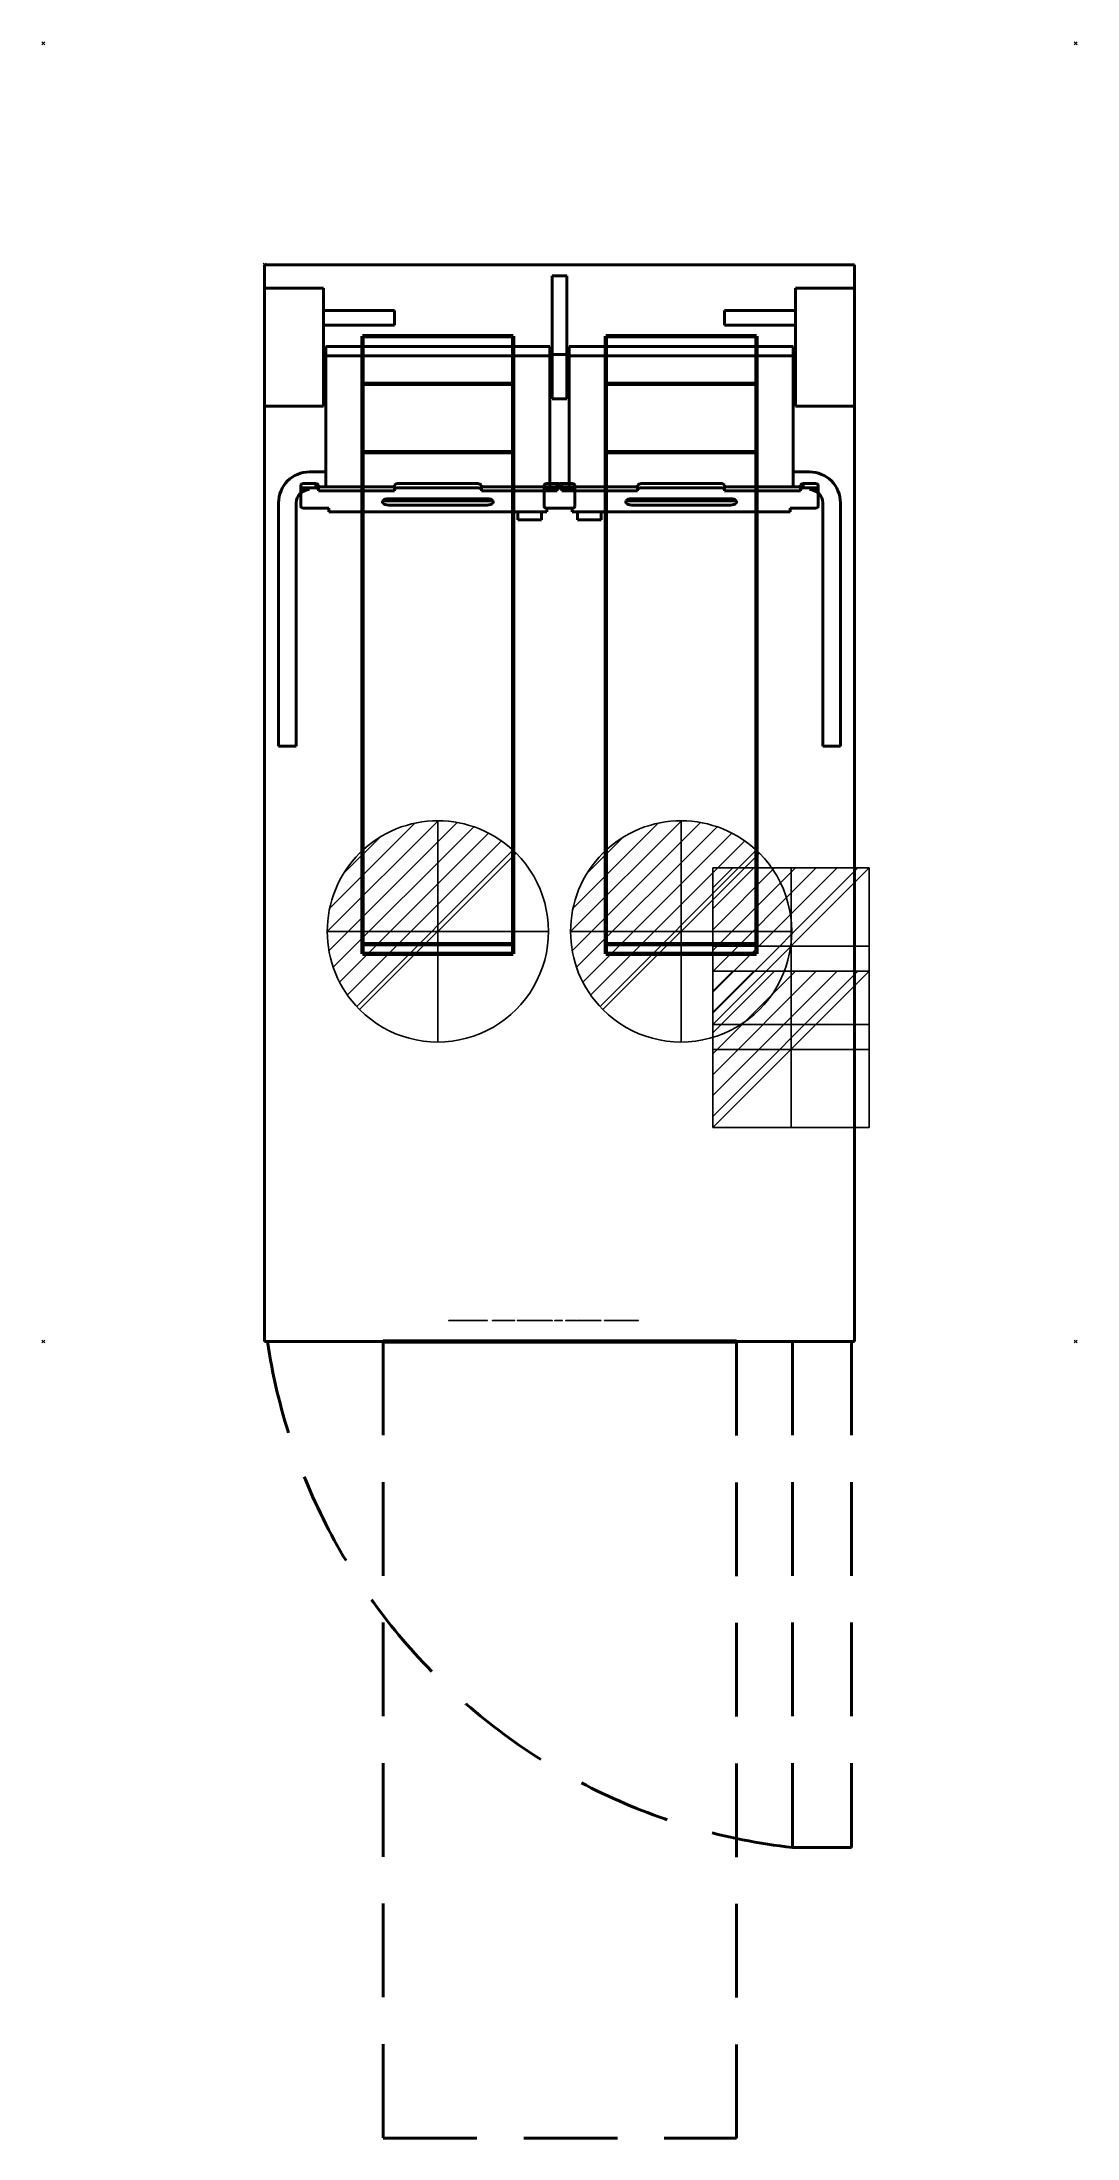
# Model space of a CAD drawing. Header units: millimetres. Extents: x -151 to 551, y -1270 to 151.
import ezdxf

# ---------------------------------------------------------------- set-up
doc = ezdxf.new("R2010")
doc.units = ezdxf.units.MM
doc.header["$PDMODE"] = 3
doc.linetypes.add('NASCOSTA', pattern=[9.525, 6.35, -3.175])
doc.linetypes.add('Nascosto', pattern=[7.14375, 4.7625, -2.38125])
doc.layers.add('IQ_200_2D', color=1, linetype='Continuous', lineweight=40)
doc.layers.add('IQ_204_2D', color=7, linetype='Nascosto', lineweight=40)
for name, color, linetype in [('IQ_BLACK_3D', 250, 'Continuous'), ('IQ_CON_DRAIN_INT', 7, 'Continuous'), ('IQ_CON_ELECTRICITY_INT', 7, 'Continuous'), ('IQ_INS_3D', 3, 'Continuous')]:
    doc.layers.add(name, color=color, linetype=linetype)

# ---------------------------------------------------------------- blocks, each defined once
blk = doc.blocks.new('*X2')
at = {"color": 0}
for p, q in [((286.774344, 2204.447934), (296.618251, 2214.291842)), ((286.774344, 2205.862148), (295.204037, 2214.291842)), ((286.774344, 2207.276361), (293.789824, 2214.291842)), ((286.774344, 2208.690575), (292.37561, 2214.291842)), ((286.774344, 2210.104788), (290.961397, 2214.291842)), ((286.774344, 2211.519002), (289.547183, 2214.291842)), ((286.774344, 2212.933216), (288.13297, 2214.291842))]:
    blk.add_line(p, q, dxfattribs=at)
blk = doc.blocks.new('ELECTRICITY')
for p, q in [((2.121, 2.121), (-2.121, 2.121)), ((-2.121, 2.121), (-2.121, -2.121)), ((-2.121, -2.121), (2.121, 2.121)), ((2.121, -2.121), (2.121, 2.121)), ((-2.121, -2.121), (2.121, -2.121))]:
    blk.add_line(p, q)
at = {"extrusion": (-1, 0, 0)}
for p, q in [((0, -2.121, 2.121), (0, 2.121, 2.121)), ((0, 2.121, -2.121), (0, -2.121, -2.121)), ((0, 2.121, 2.121), (0, 2.121, -2.121)), ((0, 2.121, -2.121), (0, -2.121, 2.121)), ((0, -2.121, -2.121), (0, -2.121, 2.121))]:
    blk.add_line(p, q, dxfattribs=at)
at = {"extrusion": (0, -1, 0)}
for p, q in [((2.121, 0, 2.121), (-2.121, 0, 2.121)), ((-2.121, 0, -2.121), (2.121, 0, -2.121)), ((-2.121, 0, 2.121), (-2.121, 0, -2.121)), ((-2.121, 0, -2.121), (2.121, 0, 2.121)), ((2.121, 0, -2.121), (2.121, 0, 2.121))]:
    blk.add_line(p, q, dxfattribs=at)
at = {"xscale": 0.4000000000000909, "yscale": 0.4000000000000909, "zscale": 0.4000000000000909}
blk.add_blockref('*X2', (-116.831, -883.595), dxfattribs=at)
at = {"extrusion": (-1, 0, 0), "xscale": 0.3999999999999773, "yscale": 0.3999999999999773, "zscale": 0.3999999999999773}
blk.add_blockref('*X2', (-116.831, -883.595), dxfattribs=at)
at = {"extrusion": (0, -1, 0), "xscale": 0.4000000000000909, "yscale": 0.4000000000000909, "zscale": 0.4000000000000909}
blk.add_blockref('*X2', (-116.831, -883.595), dxfattribs=at)
blk = doc.blocks.new('*X3')
at = {"color": 0}
for p, q in [((313.99, 2209.04), (321.51, 2216.55)), ((314.11, 2207.74), (322.8, 2216.44)), ((314.16, 2210.62), (319.93, 2216.39)), ((314.4, 2206.62), (323.93, 2216.15)), ((314.82, 2205.62), (324.92, 2215.72)), ((315.1, 2212.98), (317.57, 2215.44)), ((315.35, 2204.74), (325.8, 2215.19)), ((315.99, 2203.96), (326.58, 2214.56))]:
    blk.add_line(p, q, dxfattribs=at)
blk = doc.blocks.new('DRAIN')
blk.add_line((-2.121, -2.121), (2.121, 2.121))
at = {"extrusion": (-1, 0, 0)}
blk.add_line((0, 2.121, -2.121), (0, -2.121, 2.121), dxfattribs=at)
at = {"extrusion": (0, -1, 0)}
blk.add_line((-2.121, 0, -2.121), (2.121, 0, 2.121), dxfattribs=at)
for start, end in [(45, 225), (225, 45)]:
    blk.add_arc((0, 0), 3, start, end)
at = {"extrusion": (-1, 0, 0)}
for start, end in [(45, 225), (225, 45)]:
    blk.add_arc((0, 0), 3, start, end, dxfattribs=at)
at = {"extrusion": (0, -1, 0)}
for start, end in [(45, 225), (225, 45)]:
    blk.add_arc((0, 0), 3, start, end, dxfattribs=at)
at = {"xscale": 0.4000000000000909, "yscale": 0.4000000000000909, "zscale": 0.4000000000000909}
blk.add_blockref('*X3', (-128.597, -883.621), dxfattribs=at)
at = {"extrusion": (-1, 0, 0), "xscale": 0.3999999999999773, "yscale": 0.3999999999999773, "zscale": 0.3999999999999773}
blk.add_blockref('*X3', (-128.597, -883.621), dxfattribs=at)
at = {"extrusion": (0, -1, 0), "xscale": 0.4000000000000909, "yscale": 0.4000000000000909, "zscale": 0.4000000000000909}
blk.add_blockref('*X3', (-128.597, -883.621), dxfattribs=at)

msp = doc.modelspace()

# ---------------------------------------------------------------- linework, layer by layer
at = {"layer": 'IQ_200_2D'}
for p, q in [((0, 0), (400, 0)), ((0, -730), (0, 0)), ((400, 0), (400, -730)), ((400, -730), (0, -730))]:
    msp.add_line(p, q, dxfattribs=at)
at = {"layer": 'IQ_204_2D', "linetype": 'Continuous'}
for p, q in [((205, -7.5), (195, -7.5)), ((195, -7.5), (195, -91)), ((195, -7.5), (205, -7.5)), ((195, -91), (195, -7.5)), ((205, -91), (205, -7.5)), ((205, -7.5), (205, -91)), ((40, -16), (0, -16)), ((0, -16), (0, -96)), ((40, -96), (40, -16)), ((360, -96), (360, -16)), ((360, -16), (400, -16)), ((400, -16), (400, -96)), ((88, -31), (40, -31)), ((88, -41), (40, -41)), ((88, -41), (88, -31)), ((312, -31), (360, -31)), ((312, -41), (312, -31)), ((312, -41), (360, -41)), ((41.5, -150.5), (41.5, -55.5)), ((193.5, -55.5), (41.5, -55.5)), ((193.5, -55.5), (193.5, -150.5)), ((206.5, -55.5), (206.5, -150.5)), ((206.5, -55.5), (358.5, -55.5)), ((358.5, -150.5), (358.5, -55.5)), ((193.5, -61.8), (41.5, -61.8)), ((205, -61), (195, -61)), ((195, -61), (205, -61)), ((206.5, -61.8), (358.5, -61.8)), ((40, -75), (41.5, -75)), ((358.5, -75), (360, -75)), ((0, -96), (40, -96)), ((205, -91), (195, -91)), ((195, -91), (205, -91)), ((400, -96), (360, -96)), ((41.5, -140.5), (30.5, -140.5)), ((358.5, -140.5), (369.5, -140.5)), ((24.5, -149.4), (24.5, -164)), ((30.5, -152.5), (24.5, -152.5)), ((26.3, -148.4), (34.7, -148.4)), ((26.3, -151.2), (34.7, -151.2)), ((34.7, -151.2), (34.7, -148.4)), ((36.5, -153.3), (36.5, -149.4)), ((36.5, -150.5), (88, -150.5)), ((88, -153.3), (36.5, -153.3)), ((88, -153.3), (88, -149.5)), ((90.6, -148.4), (144.6, -148.4)), ((90.6, -151.2), (144.6, -151.2)), ((147, -153.3), (147, -149.5)), ((147, -150.5), (198.5, -150.5)), ((198.5, -153.3), (147, -153.3)), ((189.5, -164), (189.5, -149.4)), ((199.7, -148.4), (191.3, -148.4)), ((199.7, -151.2), (191.3, -151.2)), ((198.5, -153.3), (198.5, -149.4)), ((199.7, -151.2), (199.7, -148.4)), ((200.3, -151.2), (200.3, -148.4)), ((200.3, -148.4), (208.7, -148.4)), ((200.3, -151.2), (208.7, -151.2)), ((201.5, -153.3), (201.5, -149.4)), ((253, -150.5), (201.5, -150.5)), ((201.5, -153.3), (253, -153.3)), ((210.5, -164), (210.5, -149.4)), ((253, -153.3), (253, -149.5)), ((309.4, -148.4), (255.4, -148.4)), ((309.4, -151.2), (255.4, -151.2)), ((312, -153.3), (312, -149.5)), ((363.5, -150.5), (312, -150.5)), ((312, -153.3), (363.5, -153.3)), ((363.5, -153.3), (363.5, -149.4)), ((365.3, -151.2), (365.3, -148.4)), ((373.7, -148.4), (365.3, -148.4)), ((373.7, -151.2), (365.3, -151.2)), ((369.5, -152.5), (375.5, -152.5)), ((375.5, -149.4), (375.5, -164)), ((9.5, -326.5), (9.5, -161.5)), ((21.5, -326.5), (21.5, -161.5)), ((27.5, -165.1), (43.5, -165.1)), ((43.5, -165.1), (43.5, -167.5)), ((43.5, -167.5), (191.5, -167.5)), ((80, -160.1), (80, -161.6)), ((84, -158.7), (151, -158.7)), ((84, -160.2), (151, -160.2)), ((151, -163), (84, -163)), ((155, -160.1), (155, -161.6)), ((171.8, -173), (171.8, -167.5)), ((187.8, -173), (187.8, -167.5)), ((191.5, -165.1), (191.5, -167.5)), ((191.5, -165.1), (207.5, -165.1)), ((208.5, -165.1), (192.5, -165.1)), ((208.5, -165.1), (208.5, -167.5)), ((356.5, -167.5), (208.5, -167.5)), ((212.2, -173), (212.2, -167.5)), ((228.2, -173), (228.2, -167.5)), ((245, -160.1), (245, -161.6)), ((316, -158.7), (249, -158.7)), ((316, -160.2), (249, -160.2)), ((249, -163), (316, -163)), ((320, -160.1), (320, -161.6)), ((356.5, -165.1), (356.5, -167.5)), ((372.5, -165.1), (356.5, -165.1)), ((378.5, -326.5), (378.5, -161.5)), ((390.5, -326.5), (390.5, -161.5)), ((171.8, -173), (187.8, -173)), ((228.2, -173), (212.2, -173)), ((9.5, -326.5), (21.5, -326.5)), ((390.5, -326.5), (378.5, -326.5))]:
    msp.add_line(p, q, dxfattribs=at)
at = {"layer": 'IQ_204_2D', "linetype": 'Continuous', "lineweight": 60}
for p, q in [((66.5, -48.4), (66.5, -467.1)), ((66.5, -48.4), (66.5, -80.7)), ((66.5, -48.4), (168.5, -48.4)), ((168.5, -80.7), (168.5, -48.4)), ((168.5, -467.1), (168.5, -48.4)), ((231.5, -48.4), (231.5, -467.1)), ((231.5, -48.4), (231.5, -80.7)), ((231.5, -48.4), (333.5, -48.4)), ((333.5, -80.7), (333.5, -48.4)), ((333.5, -467.1), (333.5, -48.4)), ((66.5, -80.7), (66.5, -127)), ((66.5, -80.7), (168.5, -80.7)), ((168.5, -127), (168.5, -80.7)), ((231.5, -80.7), (231.5, -127)), ((231.5, -80.7), (333.5, -80.7)), ((333.5, -127), (333.5, -80.7)), ((66.5, -127), (66.5, -460.7)), ((66.5, -127), (168.5, -127)), ((168.5, -460.7), (168.5, -127)), ((231.5, -127), (231.5, -460.7)), ((231.5, -127), (333.5, -127)), ((333.5, -460.7), (333.5, -127)), ((168.5, -460.7), (66.5, -460.7)), ((66.5, -467.1), (168.5, -467.1)), ((333.5, -460.7), (231.5, -460.7)), ((231.5, -467.1), (333.5, -467.1)), ((320, -730), (80.5, -730)), ((80.5, -730), (320, -730))]:
    msp.add_line(p, q, dxfattribs=at)
at = {"layer": 'IQ_204_2D', "linetype": 'NASCOSTA', "ltscale": 10}
for p, q in [((80.5, -730), (80.5, -1270)), ((320, -1270), (320, -730)), ((358, -730), (358, -1073)), ((398, -730), (398, -1073)), ((398, -1073), (358, -1073)), ((80.5, -1270), (320, -1270))]:
    msp.add_line(p, q, dxfattribs=at)
at = {"layer": 'IQ_204_2D', "linetype": 'Continuous'}
for centre, radius, start, end in [((30.5, -161.5), 21, 90, 180), ((369.5, -161.5), 21, 0, 90), ((30.5, -161.5), 9, 90, 180), ((26.3, -150.5), 2.1, 90, 147.8746), ((26.3, -153.3), 2.1, 90, 147.8746), ((34.7, -150.5), 2.1, 32.1254, 90), ((34.7, -153.3), 2.1, 32.1254, 90), ((90.5, -151.8), 3.4, 88.7343, 136.8518), ((90.5, -154.6), 3.4, 88.7343, 136.8518), ((144.5, -151.8), 3.4, 43.1482, 88.7343), ((144.5, -154.6), 3.4, 43.1482, 88.7343), ((191.3, -150.5), 2.1, 90, 147.8746), ((191.3, -153.3), 2.1, 90, 147.8746), ((200.3, -150.5), 2.1, 90, 147.8746), ((200.3, -153.3), 2.1, 90, 147.8746), ((199.7, -150.5), 2.1, 32.1254, 90), ((199.7, -153.3), 2.1, 32.1254, 90), ((208.7, -150.5), 2.1, 32.1254, 90), ((208.7, -153.3), 2.1, 32.1254, 90), ((255.5, -151.8), 3.4, 91.2657, 136.8518), ((255.5, -154.6), 3.4, 91.2657, 136.8518), ((309.5, -151.8), 3.4, 43.1482, 91.2657), ((309.5, -154.6), 3.4, 43.1482, 91.2657), ((365.3, -150.5), 2.1, 90, 147.8746), ((365.3, -153.3), 2.1, 90, 147.8746), ((369.5, -161.5), 9, 0, 90), ((373.7, -150.5), 2.1, 32.1254, 90), ((373.7, -153.3), 2.1, 32.1254, 90), ((83.6, -163.8), 5.15, 85.3391, 134.093), ((84, -156.7), 6.3, 230.5679, 270), ((84, -150.4), 9.83, 250, 270), ((151.4, -163.8), 5.15, 45.907, 94.6609), ((151, -150.4), 9.83, 270, 290), ((151, -156.7), 6.3, 270, 309.4321), ((248.6, -163.8), 5.15, 85.3391, 134.093), ((249, -156.7), 6.3, 230.5679, 270), ((249, -150.4), 9.83, 250, 270), ((316.4, -163.8), 5.15, 45.907, 94.6609), ((316, -150.4), 9.83, 270, 290), ((316, -156.7), 6.3, 270, 309.4321)]:
    msp.add_arc(centre, radius, start, end, dxfattribs=at)
at = {"layer": 'IQ_204_2D', "linetype": 'NASCOSTA', "ltscale": 10}
msp.add_arc((403.4, -669.6), 406, 188.5578, 263.5731, dxfattribs=at)
at = {"layer": 'IQ_204_2D', "linetype": 'Continuous'}
for centre, major_axis, start_param, end_param in [((27.5, -164), (3, 0), 3.141593, 4.712389), ((192.5, -164), (-3, 0), 0, 1.570796), ((207.5, -164), (3, 0), 4.712389, 6.283185), ((372.5, -164), (3, 0), 4.712389, 6.283185)]:
    msp.add_ellipse(centre, major_axis=major_axis, ratio=0.358368, start_param=start_param, end_param=end_param, dxfattribs=at)
at = {"layer": 'IQ_INS_3D'}
for p in [(-150, 150), (550, 150), (0, 0), (-150, -730), (550, -730)]:
    msp.add_point(p, dxfattribs=at)

# ---------------------------------------------------------------- block references
at = {"layer": 'IQ_CON_DRAIN_INT', "xscale": 25, "yscale": 25, "zscale": 25}
for p in [(117.5, -452), (282.5, -452)]:
    msp.add_blockref('DRAIN', p, dxfattribs=at)
at = {"layer": 'IQ_CON_ELECTRICITY_INT', "xscale": 25, "yscale": 25, "zscale": 25}
for p in [(357, -462), (357, -532)]:
    msp.add_blockref('ELECTRICITY', p, dxfattribs=at)

# ---------------------------------------------------------------- meshes
at = {"layer": 'IQ_BLACK_3D'}
mesh = msp.add_polyface(dxfattribs=at)
corners = [(151.1, -715.8, 690.3), (124.9, -715.8, 690.3), (124.9, -715.8, 664.2), (151.1, -715.8, 664.2), (141.5, -715.8, 665.5), (141.5, -715.8, 689.1), (144.3, -715.8, 687.8), (146.8, -715.8, 685.8), (148.6, -715.8, 683.3), (149.8, -715.8, 680.4), (150.2, -715.8, 677.3), (149.8, -715.8, 674.2), (148.6, -715.8, 671.3), (146.8, -715.8, 668.8), (144.3, -715.8, 666.8), (140.3, -715.8, 687.4), (139.6, -715.8, 684.9), (138.3, -715.8, 682.7), (136.6, -715.8, 680.8), (134.5, -715.8, 679.3), (132.2, -715.8, 678.4), (129.7, -715.8, 678), (125.8, -715.8, 678), (126.3, -715.8, 680.9), (127.5, -715.8, 683.6), (129.4, -715.8, 685.9), (131.7, -715.8, 687.7), (134.4, -715.8, 688.8), (137.3, -715.8, 689.3), (140.3, -715.8, 689.1), (129.7, -715.8, 676.6), (132.2, -715.8, 676.2), (134.5, -715.8, 675.2), (136.6, -715.8, 673.8), (138.3, -715.8, 671.9), (139.6, -715.8, 669.7), (140.3, -715.8, 667.2), (140.3, -715.8, 665.2), (137.3, -715.8, 665), (134.4, -715.8, 665.6), (131.7, -715.8, 666.8), (129.4, -715.8, 668.6), (127.5, -715.8, 671), (126.3, -715.8, 673.7), (125.8, -715.8, 676.6)]
mesh.append_faces([[corners[k] for k in face] for face in [(14, 3, 13), (41, 2, 40), (39, 2, 38), (9, 0, 8), (7, 0, 6), (6, 0, 5), (15, 5, 29), (21, 30, 20), (24, 1, 23)]], dxfattribs={"vtx0": -1, "vtx1": -1})
mesh.append_faces([[corners[k] for k in face] for face in [(4, 37, 3)]], dxfattribs={"vtx0": -1, "vtx1": -1, "vtx2": -1})
mesh.append_faces([[corners[k] for k in face] for face in [(3, 14, 4), (3, 37, 38, 2), (4, 36, 37), (17, 33, 34, 16), (3, 10, 11), (2, 41, 42), (2, 42, 43), (19, 32, 33, 18), (19, 31, 32), (20, 30, 31, 19), (0, 7, 8), (16, 4, 5, 15), (10, 3, 0), (1, 25, 26), (28, 0, 1)]], dxfattribs={"vtx0": -1, "vtx2": -1})
mesh.append_faces([[corners[k] for k in face] for face in [(12, 13, 3), (11, 12, 3), (39, 40, 2), (43, 44, 2), (9, 10, 0), (17, 18, 33), (22, 23, 1), (27, 28, 1), (26, 27, 1), (24, 25, 1), (34, 35, 16)]], dxfattribs={"vtx1": -1, "vtx2": -1})
mesh.append_faces([[corners[k] for k in face] for face in [(35, 36, 4, 16), (1, 2, 44, 22), (28, 29, 5, 0)]], dxfattribs={"vtx1": -1, "vtx2": -1, "vtx3": -1})
mesh.append_faces([[corners[k] for k in face] for face in [(44, 30, 21, 22)]], dxfattribs={"vtx1": -1, "vtx3": -1})
mesh = msp.add_polyface(dxfattribs=at)
corners = [(165, -715.8, 674.7), (165, -715.8, 677.2), (160, -715.8, 677.2), (159.8, -715.8, 677.2), (160, -715.8, 674.7), (158.9, -715.8, 674.7), (159.6, -715.8, 677.2), (159.4, -715.8, 677.3), (159.1, -715.8, 677.4), (157.9, -715.8, 675), (157, -715.8, 675.4), (158.7, -715.8, 677.6), (158.5, -715.8, 677.7), (156.3, -715.8, 676), (158.3, -715.8, 677.9), (155.7, -715.8, 676.7), (158.1, -715.8, 678.2), (155.4, -715.8, 677.6), (158, -715.8, 678.4), (157.9, -715.8, 678.8), (158.9, -715.8, 677.5), (157.8, -715.8, 681.6), (164.4, -715.8, 681.6), (164.4, -715.8, 684.1), (157.8, -715.8, 684.1), (157.8, -715.8, 687.8), (164.8, -715.8, 687.8), (164.8, -715.8, 690.3), (155.1, -715.8, 690.3), (157.8, -715.8, 679.1), (155.2, -715.8, 678.6), (157.8, -715.8, 679.6), (155.1, -715.8, 679.7), (157.1, -715.8, 665.4), (157.5, -715.8, 664.4), (157.9, -715.8, 664.6), (157.2, -715.8, 665.5), (156.9, -715.8, 665.2), (157.1, -715.8, 664.2), (158.2, -715.8, 665), (157.3, -715.8, 665.7), (158.3, -715.8, 665.4), (157.3, -715.8, 665.9), (155.6, -715.8, 664.1), (156.6, -715.8, 664.1), (156.6, -715.8, 665.1), (155.6, -715.8, 665.1), (154.5, -715.8, 662.3), (155.6, -715.8, 662.3), (156.8, -715.8, 665.2), (154.5, -715.8, 667.7), (155.6, -715.8, 666.7), (158.3, -715.8, 666.4), (157.3, -715.8, 666.1), (158.4, -715.8, 665.9), (157.2, -715.8, 666.3), (158.2, -715.8, 666.8), (157.9, -715.8, 667.2), (157.1, -715.8, 666.5), (157.5, -715.8, 667.5), (156.9, -715.8, 666.6), (157.1, -715.8, 667.6), (156.8, -715.8, 666.7), (156.6, -715.8, 667.7), (156.6, -715.8, 666.7), (164.1, -715.8, 665.2), (164.1, -715.8, 664.1), (164.9, -715.8, 664.1), (165, -715.8, 665.2), (163, -715.8, 662.3), (164.1, -715.8, 662.3), (165.2, -715.8, 665.2), (166, -715.8, 664.4), (165.4, -715.8, 665.3), (165.5, -715.8, 665.4), (163, -715.8, 667.7), (164.1, -715.8, 666.7), (165.1, -715.8, 666.7), (165.6, -715.8, 667.6), (165.1, -715.8, 667.7), (165.3, -715.8, 666.6), (166, -715.8, 667.5)]
mesh.append_faces([[corners[k] for k in face] for face in [(11, 9, 20), (18, 15, 16), (21, 32, 31), (54, 42, 41), (60, 61, 62), (71, 72, 73)]], dxfattribs={"vtx0": -1, "vtx1": -1})
mesh.append_faces([[corners[k] for k in face] for face in [(32, 21, 24, 28)]], dxfattribs={"vtx0": -1, "vtx1": -1, "vtx2": -1})
mesh.append_faces([[corners[k] for k in face] for face in [(5, 6, 7), (5, 7, 8, 9), (28, 24, 25), (33, 34, 35, 36), (37, 38, 34, 33), (36, 35, 39, 40), (41, 42, 40, 39), (38, 37, 49), (52, 53, 42, 54), (53, 52, 56), (63, 64, 62, 61), (65, 66, 67, 68), (77, 78, 79, 76), (76, 79, 75), (78, 77, 80, 81)]], dxfattribs={"vtx0": -1, "vtx2": -1})
mesh.append_faces([[corners[k] for k in face] for face in [(8, 20, 9), (74, 73, 72)]], dxfattribs={"vtx1": -1, "vtx2": -1})
mesh.append_faces([[corners[k] for k in face] for face in [(71, 68, 67, 72)]], dxfattribs={"vtx1": -1, "vtx2": -1, "vtx3": -1})
mesh.append_faces([[corners[k] for k in face] for face in [(2, 3, 4, 0), (5, 4, 3, 6), (10, 9, 11, 12), (13, 10, 12, 14), (15, 13, 14, 16), (17, 15, 18, 19), (19, 29, 30, 17), (29, 31, 32, 30), (43, 44, 45, 46), (44, 38, 49, 45), (50, 47, 46, 51), (55, 53, 56, 57), (58, 55, 57, 59), (60, 58, 59, 61), (51, 64, 63, 50), (75, 69, 65, 76)]], dxfattribs={"vtx1": -1, "vtx3": -1})
mesh.append_faces([[corners[k] for k in face] for face in [(0, 1, 2)]], dxfattribs={"vtx2": -1})
mesh.append_faces([[corners[k] for k in face] for face in [(47, 48, 43, 46), (69, 70, 66, 65)]], dxfattribs={"vtx2": -1, "vtx3": -1})
mesh.append_faces([[corners[k] for k in face] for face in [(21, 22, 23, 24), (25, 26, 27, 28)]], dxfattribs={"vtx3": -1})
mesh = msp.add_polyface(dxfattribs=at)
corners = [(166.9, -715.8, 674.7), (169.6, -715.8, 674.7), (166.9, -715.8, 682.9), (169.6, -715.8, 690.3), (166.9, -715.8, 690.3), (175.9, -715.8, 674.5), (176.7, -715.8, 676.8), (175.9, -715.8, 677), (174.6, -715.8, 674.9), (175.3, -715.8, 677.3), (173.5, -715.8, 675.6), (172.6, -715.8, 676.5), (174.8, -715.8, 677.7), (174.4, -715.8, 678.3), (174.2, -715.8, 678.9), (171.9, -715.8, 677.5), (171.5, -715.8, 678.8), (174.1, -715.8, 679.7), (171.4, -715.8, 680.3), (174.1, -715.8, 681.6), (174.5, -715.8, 682.7), (174.9, -715.8, 683.1), (172.6, -715.8, 684.3), (172, -715.8, 683.1), (171.5, -715.8, 681.8), (174.2, -715.8, 682.1), (175.4, -715.8, 683.5), (173.6, -715.8, 685.2), (174.7, -715.8, 685.8), (176, -715.8, 683.8), (175.9, -715.8, 686.2), (166, -715.8, 664.4), (164.9, -715.8, 664.1), (166, -715.8, 662.3), (167.3, -715.8, 662.3), (165.5, -715.8, 665.4), (166.3, -715.8, 664.6), (165.6, -715.8, 665.5), (165.7, -715.8, 665.7), (166.7, -715.8, 665.2), (166.9, -715.8, 665.6), (166.5, -715.8, 664.9), (165.7, -715.8, 666.1), (165.8, -715.8, 665.9), (166.9, -715.8, 666), (166.8, -715.8, 666.4), (166.6, -715.8, 666.8), (165.7, -715.8, 666.3), (166.4, -715.8, 667.2), (165.6, -715.8, 666.4), (165.4, -715.8, 666.5), (166, -715.8, 667.5), (165.3, -715.8, 666.6), (174.7, -715.8, 663.3), (174.9, -715.8, 662.3), (175.6, -715.8, 662.6), (175.1, -715.8, 663.4), (174.2, -715.8, 663.2), (174.2, -715.8, 662.2), (173.7, -715.8, 663.3), (176.2, -715.8, 663), (175.5, -715.8, 663.7), (175.7, -715.8, 664.1), (176.6, -715.8, 663.6), (173.3, -715.8, 663.4), (173.5, -715.8, 662.3), (172.8, -715.8, 662.6), (172.9, -715.8, 663.7), (172.2, -715.8, 663), (172.6, -715.8, 664.1), (171.8, -715.8, 663.6), (172.5, -715.8, 664.5), (171.5, -715.8, 664.3), (171.4, -715.8, 665), (172.4, -715.8, 665), (171.5, -715.8, 665.7), (172.5, -715.8, 665.5), (175.5, -715.8, 666.3), (175.7, -715.8, 665.9), (176.2, -715.8, 667), (175.6, -715.8, 667.4), (175.1, -715.8, 666.5), (174.9, -715.8, 667.7), (174.7, -715.8, 666.7), (174.2, -715.8, 667.8), (174.2, -715.8, 666.8), (172.6, -715.8, 665.9), (172.9, -715.8, 666.3), (172.2, -715.8, 667), (171.8, -715.8, 666.4), (173.3, -715.8, 666.5), (172.8, -715.8, 667.4), (173.5, -715.8, 667.7), (173.7, -715.8, 666.7)]
mesh.append_faces([[corners[k] for k in face] for face in [(31, 32, 33, 34)]], dxfattribs={"vtx0": -1})
mesh.append_faces([[corners[k] for k in face] for face in [(12, 10, 9), (25, 23, 19), (65, 64, 66), (77, 80, 81)]], dxfattribs={"vtx0": -1, "vtx1": -1})
mesh.append_faces([[corners[k] for k in face] for face in [(5, 6, 7, 8), (9, 10, 8, 7), (23, 25, 20), (29, 30, 28), (35, 31, 36, 37), (50, 48, 51, 52), (48, 50, 49), (53, 54, 55, 56), (57, 58, 54, 53), (58, 57, 59), (67, 68, 66, 64), (69, 70, 68, 67), (71, 72, 70, 69), (82, 83, 81, 80), (83, 82, 84, 85), (92, 93, 85, 84)]], dxfattribs={"vtx0": -1, "vtx2": -1})
mesh.append_faces([[corners[k] for k in face] for face in [(37, 36, 41, 39)]], dxfattribs={"vtx0": -1, "vtx3": -1})
mesh.append_faces([[corners[k] for k in face] for face in [(0, 1, 2)]], dxfattribs={"vtx1": -1})
mesh.append_faces([[corners[k] for k in face] for face in [(24, 18, 19, 23)]], dxfattribs={"vtx1": -1, "vtx2": -1})
mesh.append_faces([[corners[k] for k in face] for face in [(18, 16, 17, 19)]], dxfattribs={"vtx1": -1, "vtx2": -1, "vtx3": -1})
mesh.append_faces([[corners[k] for k in face] for face in [(11, 10, 12, 13), (13, 14, 15, 11), (16, 15, 14, 17), (20, 21, 22, 23), (21, 26, 27, 22), (28, 27, 26, 29), (38, 37, 39, 40), (42, 43, 44, 45), (43, 38, 40, 44), (45, 46, 47, 42), (46, 48, 49, 47), (55, 60, 61, 56), (62, 61, 60, 63), (59, 64, 65, 58), (73, 72, 71, 74), (75, 73, 74, 76), (77, 78, 79, 80), (86, 87, 88, 89), (89, 75, 76, 86), (87, 90, 91, 88), (92, 91, 90, 93)]], dxfattribs={"vtx1": -1, "vtx3": -1})
mesh.append_faces([[corners[k] for k in face] for face in [(3, 4, 2, 1)]], dxfattribs={"vtx2": -1})
mesh = msp.add_polyface(dxfattribs=at)
corners = [(179.4, -715.8, 674.7), (180.4, -715.8, 675), (178.9, -715.8, 676.9), (178.3, -715.8, 676.7), (181.3, -715.8, 675.6), (179.5, -715.8, 677.2), (178.4, -715.8, 674.5), (177.5, -715.8, 676.7), (177.4, -715.8, 674.4), (180, -715.8, 677.5), (182.2, -715.8, 676.4), (180.6, -715.8, 678), (180.2, -715.8, 681.6), (174.1, -715.8, 679.7), (182.9, -715.8, 679.7), (183, -715.8, 680.6), (182.9, -715.8, 681.8), (180.1, -715.8, 682.1), (176.7, -715.8, 676.8), (175.9, -715.8, 674.5), (174.1, -715.8, 681.6), (182.6, -715.8, 682.9), (180, -715.8, 682.5), (182.1, -715.8, 683.8), (179.7, -715.8, 683), (178.9, -715.8, 683.6), (179.4, -715.8, 683.3), (180.6, -715.8, 685.4), (179.6, -715.8, 685.9), (181.4, -715.8, 684.7), (178.5, -715.8, 686.2), (177.9, -715.8, 684), (178.4, -715.8, 683.9), (177.3, -715.8, 686.4), (177.3, -715.8, 684.1), (175.9, -715.8, 686.2), (176, -715.8, 683.8), (176.6, -715.8, 684), (190.5, -715.8, 674.3), (189.7, -715.8, 676.9), (189.1, -715.8, 674.5), (189, -715.8, 677.2), (187.8, -715.8, 674.9), (188.3, -715.8, 677.6), (186.7, -715.8, 675.6), (187.8, -715.8, 678.1), (185.7, -715.8, 676.5), (187.4, -715.8, 678.8), (187.1, -715.8, 679.5), (185, -715.8, 677.7), (184.5, -715.8, 678.9), (184.4, -715.8, 680.4), (187, -715.8, 680.4), (189.7, -715.8, 683.9), (190.5, -715.8, 683.9), (190.5, -715.8, 686.4), (189.1, -715.8, 686.3), (187.4, -715.8, 682), (185.7, -715.8, 684.2), (185, -715.8, 683.1), (187.1, -715.8, 681.2), (184.5, -715.8, 681.8), (187.8, -715.8, 682.6), (186.7, -715.8, 685.1), (187.8, -715.8, 685.8), (188.3, -715.8, 683.2), (189, -715.8, 683.6), (175.9, -715.8, 664.5), (176.6, -715.8, 663.6), (176.9, -715.8, 664.3), (176, -715.8, 665), (175.7, -715.8, 664.1), (177, -715.8, 665), (175.9, -715.8, 665.5), (176.9, -715.8, 665.7), (176.6, -715.8, 666.4), (175.7, -715.8, 665.9), (176.2, -715.8, 667), (182.8, -715.8, 665.5), (182.8, -715.8, 664.5), (184.8, -715.8, 664.5), (184.8, -715.8, 665.5), (181.7, -715.8, 662.3), (182.8, -715.8, 662.3), (181.7, -715.8, 667.7), (182.8, -715.8, 666.7), (185, -715.8, 666.7), (185, -715.8, 667.7), (190.7, -715.8, 663.8), (189.6, -715.8, 664), (189.7, -715.8, 663.7), (189.8, -715.8, 663.3)]
mesh.append_faces([[corners[k] for k in face] for face in [(9, 4, 10, 11), (78, 79, 80, 81)]], dxfattribs={"vtx0": -1})
mesh.append_faces([[corners[k] for k in face] for face in [(6, 7, 8), (5, 4, 9), (25, 28, 32), (29, 24, 23), (34, 33, 37), (38, 39, 40), (47, 46, 45), (77, 76, 75)]], dxfattribs={"vtx0": -1, "vtx1": -1})
mesh.append_faces([[corners[k] for k in face] for face in [(84, 79, 78, 85)]], dxfattribs={"vtx0": -1, "vtx1": -1, "vtx3": -1})
mesh.append_faces([[corners[k] for k in face] for face in [(12, 15, 16, 17), (18, 19, 8, 7), (13, 12, 20), (17, 16, 21, 22), (23, 24, 22, 21), (30, 31, 32, 28), (31, 30, 33, 34), (35, 36, 37, 33), (41, 42, 40, 39), (42, 41, 43, 44), (45, 46, 44, 43), (51, 48, 52), (57, 58, 59, 60), (58, 57, 62, 63), (51, 52, 60), (64, 65, 66, 56), (56, 66, 53), (65, 64, 63, 62), (67, 68, 69, 70), (68, 67, 71), (72, 73, 70, 69), (73, 72, 74), (75, 76, 73, 74)]], dxfattribs={"vtx0": -1, "vtx2": -1})
mesh.append_faces([[corners[k] for k in face] for face in [(12, 13, 14, 15), (88, 89, 90, 91)]], dxfattribs={"vtx0": -1, "vtx3": -1})
mesh.append_faces([[corners[k] for k in face] for face in [(50, 49, 48, 51), (61, 51, 60, 59)]], dxfattribs={"vtx1": -1, "vtx2": -1})
mesh.append_faces([[corners[k] for k in face] for face in [(0, 1, 2, 3), (1, 4, 5, 2), (6, 0, 3, 7), (25, 26, 27, 28), (26, 24, 29, 27), (47, 48, 49, 46), (53, 54, 55, 56)]], dxfattribs={"vtx1": -1, "vtx3": -1})
mesh.append_faces([[corners[k] for k in face] for face in [(82, 83, 79, 84)]], dxfattribs={"vtx2": -1})
mesh.append_faces([[corners[k] for k in face] for face in [(85, 86, 87, 84)]], dxfattribs={"vtx3": -1})
mesh = msp.add_polyface(dxfattribs=at)
corners = [(193, -715.8, 674.8), (194.1, -715.8, 675.4), (192.2, -715.8, 677.1), (191.4, -715.8, 676.9), (191.8, -715.8, 674.5), (190.5, -715.8, 676.8), (190.5, -715.8, 674.3), (189.7, -715.8, 676.9), (195.1, -715.8, 676.3), (192.8, -715.8, 677.5), (193.4, -715.8, 678), (192.8, -715.8, 683.2), (193.4, -715.8, 682.7), (195.1, -715.8, 684.4), (194.1, -715.8, 685.3), (191.4, -715.8, 683.9), (192.2, -715.8, 683.6), (193, -715.8, 686), (191.8, -715.8, 686.3), (190.5, -715.8, 686.4), (190.5, -715.8, 683.9), (197.6, -715.8, 676.6), (198.2, -715.8, 675.9), (200.1, -715.8, 677.9), (199.9, -715.8, 678.1), (199.8, -715.8, 678.4), (197.2, -715.8, 677.4), (199.6, -715.8, 678.7), (196.9, -715.8, 678.3), (199.5, -715.8, 679.1), (199.5, -715.8, 679.6), (196.8, -715.8, 679.4), (199.5, -715.8, 683.6), (199.5, -715.8, 686), (199.5, -715.8, 690.3), (196.8, -715.8, 690.3), (191.4, -715.8, 663.3), (191.4, -715.8, 662.3), (193.1, -715.8, 662.3), (193.1, -715.8, 663.3), (191.2, -715.8, 663.3), (191, -715.8, 662.3), (191.1, -715.8, 663.4), (190.3, -715.8, 662.7), (190.6, -715.8, 662.5), (190.8, -715.8, 663.6), (189.8, -715.8, 663.3), (190, -715.8, 662.9), (190.9, -715.8, 663.5), (192.9, -715.8, 664.6), (192.9, -715.8, 665.6), (190.7, -715.8, 665.6), (190.7, -715.8, 664.6), (190.7, -715.8, 666.7), (193, -715.8, 666.7), (193, -715.8, 667.7), (189.6, -715.8, 667.7), (189.6, -715.8, 664), (190.7, -715.8, 663.8), (199.1, -715.8, 662.2), (199.5, -715.8, 663.2), (199.2, -715.8, 663.2), (198.6, -715.8, 662.3), (198.7, -715.8, 663.4), (197.9, -715.8, 662.8), (198.2, -715.8, 662.5), (198.5, -715.8, 663.6), (197.6, -715.8, 663.1), (199, -715.8, 663.3), (198.4, -715.8, 663.8), (198.2, -715.8, 664), (197.4, -715.8, 663.5), (198.6, -715.8, 664.9), (199, -715.8, 664.7), (199.2, -715.8, 665.8), (199.1, -715.8, 665.9), (199, -715.8, 665.9), (198.9, -715.8, 666), (198.2, -715.8, 665.2), (197.9, -715.8, 665.6), (198.9, -715.8, 666.1), (197.8, -715.8, 666.1), (198.8, -715.8, 666.2), (198.8, -715.8, 666.4), (197.8, -715.8, 666.6), (198.9, -715.8, 666.5), (198.9, -715.8, 666.6), (198, -715.8, 667.2), (197.9, -715.8, 667), (198.6, -715.8, 667.6), (199, -715.8, 666.7), (199.1, -715.8, 666.7), (199, -715.8, 667.7), (198.2, -715.8, 667.3), (197.8, -715.8, 666.8)]
mesh.append_faces([[corners[k] for k in face] for face in [(36, 37, 38, 39)]], dxfattribs={"vtx0": -1})
mesh.append_faces([[corners[k] for k in face] for face in [(29, 28, 27), (58, 46, 45), (63, 62, 68), (76, 72, 75)]], dxfattribs={"vtx0": -1, "vtx1": -1})
mesh.append_faces([[corners[k] for k in face] for face in [(25, 26, 21, 24), (27, 28, 26, 25), (37, 36, 40, 41), (41, 40, 42), (45, 46, 47, 48), (48, 47, 43, 42), (59, 60, 61, 62), (66, 67, 64, 63), (79, 77, 80, 81), (81, 82, 83, 84), (81, 80, 82), (89, 90, 91, 92), (93, 86, 90, 89), (86, 93, 87)]], dxfattribs={"vtx0": -1, "vtx2": -1})
mesh.append_faces([[corners[k] for k in face] for face in [(31, 30, 32, 33), (57, 58, 52, 51)]], dxfattribs={"vtx0": -1, "vtx2": -1, "vtx3": -1})
mesh.append_faces([[corners[k] for k in face] for face in [(42, 43, 44, 41), (63, 64, 65, 62)]], dxfattribs={"vtx0": -1, "vtx3": -1})
mesh.append_faces([[corners[k] for k in face] for face in [(10, 9, 8)]], dxfattribs={"vtx1": -1})
mesh.append_faces([[corners[k] for k in face] for face in [(61, 68, 62), (66, 69, 67), (79, 78, 77), (88, 94, 85)]], dxfattribs={"vtx1": -1, "vtx2": -1})
mesh.append_faces([[corners[k] for k in face] for face in [(0, 1, 2, 3), (4, 0, 3, 5), (6, 4, 5, 7), (1, 8, 9, 2), (15, 16, 17, 18), (16, 11, 14, 17), (18, 19, 20, 15), (21, 22, 23, 24), (29, 30, 31, 28), (56, 57, 51, 53), (72, 73, 74, 75), (76, 77, 78, 72), (85, 86, 87, 88), (94, 84, 83, 85)]], dxfattribs={"vtx1": -1, "vtx3": -1})
mesh.append_faces([[corners[k] for k in face] for face in [(49, 50, 51, 52)]], dxfattribs={"vtx2": -1})
mesh.append_faces([[corners[k] for k in face] for face in [(11, 12, 13, 14), (33, 34, 35, 31), (53, 54, 55, 56), (69, 70, 71, 67)]], dxfattribs={"vtx3": -1})
mesh = msp.add_polyface(dxfattribs=at)
corners = [(201.5, -715.8, 677.2), (200.8, -715.8, 674.7), (202, -715.8, 674.7), (201.8, -715.8, 677.2), (202, -715.8, 677.2), (201.3, -715.8, 677.3), (201, -715.8, 677.3), (199.8, -715.8, 674.9), (198.2, -715.8, 675.9), (198.9, -715.8, 675.3), (200.3, -715.8, 677.7), (200.1, -715.8, 677.9), (200.6, -715.8, 677.5), (200.8, -715.8, 677.4), (201.9, -715.8, 683.6), (201.9, -715.8, 686), (199.5, -715.8, 686), (199.5, -715.8, 683.6), (204.2, -715.8, 674.7), (206.9, -715.8, 674.7), (206.9, -715.8, 680.6), (204.2, -715.8, 686), (207, -715.8, 681.4), (207.2, -715.8, 682), (207.5, -715.8, 682.6), (206.9, -715.8, 684.3), (206.9, -715.8, 686), (200.6, -715.8, 662.5), (201.1, -715.8, 662.8), (200.2, -715.8, 663.5), (200, -715.8, 663.3), (201.3, -715.8, 663.1), (200.3, -715.8, 663.5), (201.4, -715.8, 663.5), (200.3, -715.8, 663.6), (200.1, -715.8, 662.3), (199.7, -715.8, 663.2), (200.4, -715.8, 663.7), (201.4, -715.8, 663.8), (201.4, -715.8, 664.2), (200.4, -715.8, 663.8), (201.3, -715.8, 664.6), (200.3, -715.8, 663.9), (200.3, -715.8, 664), (201, -715.8, 664.9), (200.2, -715.8, 664.1), (200.7, -715.8, 665.1), (200.1, -715.8, 664.2), (199.6, -715.8, 664.5), (200.4, -715.8, 665.3), (199.8, -715.8, 665.6), (199.5, -715.8, 663.2), (199.1, -715.8, 662.2), (199.5, -715.8, 662.2), (199, -715.8, 664.7), (199.2, -715.8, 665.8), (200.2, -715.8, 666.5), (200.4, -715.8, 666.3), (200.9, -715.8, 667.2), (200.6, -715.8, 667.4), (199.9, -715.8, 666.6), (200.3, -715.8, 667.6), (199.7, -715.8, 666.7), (199.9, -715.8, 667.8), (199.4, -715.8, 667.8), (199.4, -715.8, 666.8), (199, -715.8, 667.7), (199.2, -715.8, 666.8), (199.1, -715.8, 666.7), (201.2, -715.8, 666.8), (206.9, -715.8, 663.4), (206.1, -715.8, 662.8), (206.4, -715.8, 662.5), (206.8, -715.8, 662.3), (206.7, -715.8, 663.6), (205.8, -715.8, 663.1), (206.5, -715.8, 663.8), (206.4, -715.8, 664), (205.6, -715.8, 663.5), (206.1, -715.8, 665.6), (207.1, -715.8, 666), (207.1, -715.8, 666.1), (206, -715.8, 666.1), (206.4, -715.8, 665.2), (207, -715.8, 666.2), (207, -715.8, 666.4), (206, -715.8, 666.6), (207.1, -715.8, 666.5), (207.1, -715.8, 666.6), (206.2, -715.8, 667.2), (206.1, -715.8, 667), (206, -715.8, 666.8), (206.4, -715.8, 667.3)]
mesh.append_faces([[corners[k] for k in face] for face in [(3, 2, 4), (58, 57, 69)]], dxfattribs={"vtx0": -1})
mesh.append_faces([[corners[k] for k in face] for face in [(12, 7, 13), (42, 41, 43), (35, 36, 53), (49, 47, 46), (89, 88, 92)]], dxfattribs={"vtx0": -1, "vtx1": -1})
mesh.append_faces([[corners[k] for k in face] for face in [(0, 1, 2, 3), (1, 5, 6, 7), (7, 6, 13), (21, 20, 22), (21, 22, 23), (43, 41, 44, 45), (46, 47, 45, 44), (51, 52, 53, 36), (64, 65, 62, 63), (66, 67, 65, 64), (74, 75, 71, 70), (79, 80, 81, 82), (82, 84, 85, 86)]], dxfattribs={"vtx0": -1, "vtx2": -1})
mesh.append_faces([[corners[k] for k in face] for face in [(70, 71, 72, 73)]], dxfattribs={"vtx0": -1, "vtx3": -1})
mesh.append_faces([[corners[k] for k in face] for face in [(26, 21, 25)]], dxfattribs={"vtx1": -1})
mesh.append_faces([[corners[k] for k in face] for face in [(0, 5, 1), (68, 67, 66), (74, 76, 75), (79, 83, 80), (90, 91, 87)]], dxfattribs={"vtx1": -1, "vtx2": -1})
mesh.append_faces([[corners[k] for k in face] for face in [(23, 24, 25, 21)]], dxfattribs={"vtx1": -1, "vtx2": -1, "vtx3": -1})
mesh.append_faces([[corners[k] for k in face] for face in [(8, 9, 10, 11), (9, 7, 12, 10), (27, 28, 29, 30), (28, 31, 32, 29), (31, 33, 34, 32), (35, 27, 30, 36), (37, 34, 33, 38), (38, 39, 40, 37), (39, 41, 42, 40), (48, 47, 49, 50), (54, 48, 50, 55), (56, 57, 58, 59), (60, 56, 59, 61), (62, 60, 61, 63), (87, 88, 89, 90), (91, 86, 85, 87)]], dxfattribs={"vtx1": -1, "vtx3": -1})
mesh.append_faces([[corners[k] for k in face] for face in [(14, 15, 16, 17), (18, 19, 20, 21)]], dxfattribs={"vtx2": -1})
mesh.append_faces([[corners[k] for k in face] for face in [(76, 77, 78, 75)]], dxfattribs={"vtx3": -1})
mesh = msp.add_polyface(dxfattribs=at)
corners = [(207.5, -715.8, 682.6), (208, -715.8, 683.1), (206.9, -715.8, 684.3), (207.8, -715.8, 685.5), (208.5, -715.8, 683.4), (209.2, -715.8, 683.6), (208.5, -715.8, 685.9), (207.3, -715.8, 685), (209.3, -715.8, 686.1), (209.9, -715.8, 683.7), (210.3, -715.8, 686.2), (211.1, -715.8, 686.2), (211.1, -715.8, 683.6), (213.8, -715.8, 675.6), (214.9, -715.8, 674.9), (215.4, -715.8, 677.6), (214.9, -715.8, 678.1), (212.8, -715.8, 676.5), (214.5, -715.8, 678.8), (214.3, -715.8, 679.5), (212.1, -715.8, 677.7), (211.6, -715.8, 678.9), (214.2, -715.8, 680.3), (211.6, -715.8, 681.7), (211.5, -715.8, 680.3), (214.9, -715.8, 682.6), (215.4, -715.8, 683.1), (213.8, -715.8, 685), (212.8, -715.8, 684.1), (214.5, -715.8, 681.9), (212.1, -715.8, 683), (214.3, -715.8, 681.2), (208.8, -715.8, 662.5), (209.3, -715.8, 662.8), (208.4, -715.8, 663.5), (208.2, -715.8, 663.3), (209.5, -715.8, 663.1), (208.5, -715.8, 663.5), (209.6, -715.8, 663.5), (208.5, -715.8, 663.6), (208.3, -715.8, 662.3), (207.9, -715.8, 663.2), (208.5, -715.8, 663.7), (209.6, -715.8, 663.8), (209.6, -715.8, 664.2), (208.6, -715.8, 663.8), (209.5, -715.8, 664.6), (208.5, -715.8, 663.9), (208.5, -715.8, 664), (209.2, -715.8, 664.9), (208.4, -715.8, 664.1), (208.9, -715.8, 665.1), (208.3, -715.8, 664.2), (207.8, -715.8, 664.5), (208.6, -715.8, 665.3), (208, -715.8, 665.6), (207.7, -715.8, 663.2), (207.2, -715.8, 662.2), (207.7, -715.8, 662.2), (207.4, -715.8, 663.2), (206.8, -715.8, 662.3), (207.2, -715.8, 663.3), (207.2, -715.8, 664.7), (207.4, -715.8, 665.8), (206.9, -715.8, 663.4), (208.4, -715.8, 666.5), (208.6, -715.8, 666.3), (209.1, -715.8, 667.2), (208.8, -715.8, 667.4), (206.8, -715.8, 664.9), (207.3, -715.8, 665.9), (208.1, -715.8, 666.6), (208.4, -715.8, 667.6), (207.8, -715.8, 666.7), (208, -715.8, 667.8), (207.6, -715.8, 667.8), (207.5, -715.8, 666.8), (207.2, -715.8, 667.7), (207.4, -715.8, 666.8), (207.3, -715.8, 666.7), (209.4, -715.8, 666.8), (207.2, -715.8, 665.9), (207.1, -715.8, 666), (206.4, -715.8, 665.2), (206, -715.8, 666.1), (207.1, -715.8, 666.1), (207, -715.8, 666.2), (206.7, -715.8, 667.6), (207.2, -715.8, 666.7), (206.4, -715.8, 667.3), (207.1, -715.8, 666.6)]
mesh.append_faces([[corners[k] for k in face] for face in [(67, 66, 80)]], dxfattribs={"vtx0": -1})
mesh.append_faces([[corners[k] for k in face] for face in [(29, 30, 31), (47, 46, 48), (40, 41, 58), (64, 60, 61), (81, 69, 70), (54, 52, 51)]], dxfattribs={"vtx0": -1, "vtx1": -1})
mesh.append_faces([[corners[k] for k in face] for face in [(3, 4, 5, 6), (2, 1, 4, 7), (23, 22, 31, 30), (48, 46, 49, 50), (51, 52, 50, 49), (56, 57, 58, 41), (57, 56, 59, 60), (75, 76, 73, 74), (77, 78, 76, 75), (84, 85, 86), (87, 88, 79, 77), (89, 90, 88, 87)]], dxfattribs={"vtx0": -1, "vtx2": -1})
mesh.append_faces([[corners[k] for k in face] for face in [(22, 23, 24, 21)]], dxfattribs={"vtx0": -1, "vtx3": -1})
mesh.append_faces([[corners[k] for k in face] for face in [(0, 1, 2), (10, 8, 9, 11), (3, 7, 4), (59, 61, 60), (79, 78, 77)]], dxfattribs={"vtx1": -1, "vtx2": -1})
mesh.append_faces([[corners[k] for k in face] for face in [(8, 6, 5, 9), (13, 14, 15, 16), (17, 13, 16, 18), (18, 19, 20, 17), (21, 20, 19, 22), (25, 26, 27, 28), (29, 25, 28, 30), (32, 33, 34, 35), (33, 36, 37, 34), (36, 38, 39, 37), (40, 32, 35, 41), (42, 39, 38, 43), (43, 44, 45, 42), (44, 46, 47, 45), (53, 52, 54, 55), (62, 53, 55, 63), (65, 66, 67, 68), (69, 62, 63, 70), (71, 65, 68, 72), (73, 71, 72, 74), (81, 82, 83, 69)]], dxfattribs={"vtx1": -1, "vtx3": -1})
mesh.append_faces([[corners[k] for k in face] for face in [(9, 12, 11)]], dxfattribs={"vtx2": -1})
mesh = msp.add_polyface(dxfattribs=at)
corners = [(219.1, -715.8, 674.5), (220.4, -715.8, 674.9), (219.2, -715.8, 677.1), (218.5, -715.8, 676.9), (221.5, -715.8, 675.6), (219.9, -715.8, 677.6), (217.7, -715.8, 674.3), (217.7, -715.8, 676.8), (216.8, -715.8, 676.9), (220.4, -715.8, 678.1), (222.5, -715.8, 676.5), (220.8, -715.8, 678.8), (221.1, -715.8, 679.5), (223.2, -715.8, 677.7), (223.7, -715.8, 678.9), (221.2, -715.8, 680.3), (216.1, -715.8, 677.1), (216.2, -715.8, 674.5), (214.9, -715.8, 674.9), (215.4, -715.8, 677.6), (223.9, -715.8, 680.3), (223.7, -715.8, 681.7), (223.2, -715.8, 683), (221.1, -715.8, 681.2), (220.4, -715.8, 682.6), (220.8, -715.8, 681.9), (222.5, -715.8, 684.1), (221.5, -715.8, 685), (219.9, -715.8, 683.1), (220.4, -715.8, 685.7), (219.2, -715.8, 683.5), (219.1, -715.8, 686.2), (217.7, -715.8, 686.3), (218.5, -715.8, 683.8), (215.4, -715.8, 683.1), (216.1, -715.8, 683.5), (214.9, -715.8, 685.7), (213.8, -715.8, 685), (216.8, -715.8, 683.8), (217.7, -715.8, 683.9), (216.2, -715.8, 686.2), (214.2, -715.8, 667.7), (214.2, -715.8, 662.3), (215.3, -715.8, 662.3), (215.3, -715.8, 667.7), (224.1, -715.8, 663.8), (223.7, -715.8, 663.5), (224.3, -715.8, 662.6), (224.9, -715.8, 663), (223.3, -715.8, 663.4), (223.6, -715.8, 662.3), (222.9, -715.8, 662.2), (225.3, -715.8, 663.6), (224.3, -715.8, 664.1), (225.6, -715.8, 664.3), (224.5, -715.8, 664.6), (222.9, -715.8, 663.3), (222.1, -715.8, 662.3), (222.4, -715.8, 663.4), (221.5, -715.8, 662.6), (221.7, -715.8, 663.8), (220.9, -715.8, 663), (222, -715.8, 663.5), (221.4, -715.8, 664.1), (220.4, -715.8, 663.6), (221.2, -715.8, 664.6), (220.1, -715.8, 664.3), (221.2, -715.8, 665), (220, -715.8, 665), (225.6, -715.8, 665.7), (225.3, -715.8, 666.4), (224.5, -715.8, 665.4), (224.5, -715.8, 665), (224.3, -715.8, 665.8), (224.9, -715.8, 667), (224.1, -715.8, 666.2), (224.3, -715.8, 667.4), (223.7, -715.8, 666.5), (223.3, -715.8, 666.6), (223.6, -715.8, 667.7), (222.9, -715.8, 666.7), (222.9, -715.8, 667.8), (222.4, -715.8, 666.6), (221.4, -715.8, 665.8), (220.4, -715.8, 666.4), (220.1, -715.8, 665.7), (221.2, -715.8, 665.4), (221.7, -715.8, 666.2), (220.9, -715.8, 667), (222.1, -715.8, 667.7), (222, -715.8, 666.5), (221.5, -715.8, 667.4)]
mesh.append_faces([[corners[k] for k in face] for face in [(41, 42, 43, 44)]])
mesh.append_faces([[corners[k] for k in face] for face in [(50, 49, 51), (71, 70, 73), (80, 81, 82)]], dxfattribs={"vtx0": -1, "vtx1": -1})
mesh.append_faces([[corners[k] for k in face] for face in [(6, 7, 8), (9, 4, 10, 11), (12, 13, 14, 15), (13, 12, 11, 10), (4, 9, 5), (32, 39, 33), (54, 55, 53, 52), (56, 57, 51, 49), (57, 56, 58, 59), (60, 61, 59, 62), (59, 58, 62), (63, 64, 61, 60), (65, 66, 64, 63), (66, 65, 67, 68), (74, 75, 73, 70), (76, 77, 75, 74), (83, 84, 85, 86), (68, 67, 86, 85), (89, 90, 82, 81), (90, 89, 91)]], dxfattribs={"vtx0": -1, "vtx2": -1})
mesh.append_faces([[corners[k] for k in face] for face in [(20, 21, 15, 14)]], dxfattribs={"vtx1": -1, "vtx2": -1})
mesh.append_faces([[corners[k] for k in face] for face in [(0, 1, 2, 3), (1, 4, 5, 2), (6, 0, 3, 7), (8, 16, 17, 6), (18, 17, 16, 19), (21, 22, 23, 15), (24, 25, 26, 27), (25, 23, 22, 26), (28, 24, 27, 29), (30, 28, 29, 31), (31, 32, 33, 30), (34, 35, 36, 37), (38, 39, 32, 40), (40, 36, 35, 38), (45, 46, 47, 48), (46, 49, 50, 47), (48, 52, 53, 45), (69, 70, 71, 72), (78, 77, 76, 79), (80, 78, 79, 81), (83, 87, 88, 84), (91, 88, 87, 90)]], dxfattribs={"vtx1": -1, "vtx3": -1})
mesh = msp.add_polyface(dxfattribs=at)
corners = [(225.5, -715.8, 674.7), (228.2, -715.8, 674.7), (225.5, -715.8, 683.2), (228.2, -715.8, 690.3), (225.5, -715.8, 690.3), (238.1, -715.8, 674.9), (237.1, -715.8, 677.3), (236.7, -715.8, 677.1), (237.3, -715.8, 674.6), (236.4, -715.8, 677), (236.4, -715.8, 674.4), (238.8, -715.8, 675.3), (237.4, -715.8, 677.6), (237.6, -715.8, 678), (239.4, -715.8, 675.9), (239.9, -715.8, 676.5), (240.3, -715.8, 677.3), (235.9, -715.8, 676.9), (235.5, -715.8, 674.4), (235.5, -715.8, 676.9), (234.6, -715.8, 677), (233.7, -715.8, 674.6), (234.5, -715.8, 674.4), (235, -715.8, 676.9), (233.9, -715.8, 677.3), (232.1, -715.8, 675.3), (232.9, -715.8, 674.9), (234.2, -715.8, 677.1), (231.5, -715.8, 675.8), (233.6, -715.8, 677.6), (233.3, -715.8, 677.9), (231, -715.8, 676.5), (230.6, -715.8, 677.3), (240.6, -715.8, 678.2), (237.8, -715.8, 678.4), (237.9, -715.8, 678.9), (240.7, -715.8, 679.2), (240.7, -715.8, 686), (237.9, -715.8, 679.4), (237.9, -715.8, 686), (233.1, -715.8, 678.4), (230.4, -715.8, 678.1), (233, -715.8, 678.8), (230.3, -715.8, 679.2), (233, -715.8, 679.4), (230.3, -715.8, 686), (233, -715.8, 686), (250.6, -715.8, 674.7), (253.5, -715.8, 674.7), (250.9, -715.8, 678.3), (247.7, -715.8, 678.7), (249.2, -715.8, 680.7), (246.2, -715.8, 680.7), (243.9, -715.8, 677.4), (241.9, -715.8, 674.7), (244.8, -715.8, 674.7), (247.7, -715.8, 682.6), (251.3, -715.8, 683.5), (250.1, -715.8, 686), (253.1, -715.8, 686), (244, -715.8, 683.7), (245.2, -715.8, 686), (242.3, -715.8, 686), (224.5, -715.8, 664.6), (225.6, -715.8, 664.3), (225.7, -715.8, 665), (224.5, -715.8, 665), (225.6, -715.8, 665.7), (233.9, -715.8, 662.3), (235, -715.8, 662.3), (233.9, -715.8, 664.2), (231.5, -715.8, 665.7), (230.3, -715.8, 662.3), (231.5, -715.8, 662.3), (230.3, -715.8, 667.7), (235, -715.8, 667.7), (233.9, -715.8, 667.7), (231.4, -715.8, 667.7), (243.2, -715.8, 663.5), (243.7, -715.8, 662.3), (244.9, -715.8, 662.3), (242.7, -715.8, 664.6), (239.4, -715.8, 662.3), (240.6, -715.8, 662.3), (241.2, -715.8, 663.5), (241.7, -715.8, 664.6), (242.5, -715.8, 667.7), (242.2, -715.8, 665.7), (241.8, -715.8, 667.7), (250.4, -715.8, 663.3), (249.3, -715.8, 662.3), (252.5, -715.8, 662.3), (252.5, -715.8, 663.3), (250.4, -715.8, 667.7), (249.3, -715.8, 667.7)]
mesh.append_faces([[corners[k] for k in face] for face in [(45, 44, 46), (70, 69, 75, 76), (89, 90, 91, 92)]], dxfattribs={"vtx0": -1})
mesh.append_faces([[corners[k] for k in face] for face in [(29, 25, 24)]], dxfattribs={"vtx0": -1, "vtx1": -1})
mesh.append_faces([[corners[k] for k in face] for face in [(56, 52, 51)]], dxfattribs={"vtx0": -1, "vtx1": -1, "vtx2": -1})
mesh.append_faces([[corners[k] for k in face] for face in [(50, 51, 52, 53)]], dxfattribs={"vtx0": -1, "vtx1": -1, "vtx3": -1})
mesh.append_faces([[corners[k] for k in face] for face in [(5, 6, 7, 8), (9, 10, 8, 7), (6, 5, 11, 12), (17, 18, 10, 9), (12, 11, 14, 13), (18, 17, 19), (20, 21, 22, 23), (24, 25, 26, 27), (27, 26, 21, 20), (23, 22, 18, 19), (32, 30, 40, 41), (42, 43, 41, 40), (44, 45, 43, 42), (50, 49, 51), (56, 51, 57, 58), (63, 64, 65, 66), (66, 65, 67), (86, 87, 81, 80), (87, 86, 88), (85, 84, 78, 81)]], dxfattribs={"vtx0": -1, "vtx2": -1})
mesh.append_faces([[corners[k] for k in face] for face in [(13, 14, 15, 16)]], dxfattribs={"vtx0": -1, "vtx3": -1})
mesh.append_faces([[corners[k] for k in face] for face in [(0, 1, 2), (39, 38, 37), (59, 58, 57)]], dxfattribs={"vtx1": -1})
mesh.append_faces([[corners[k] for k in face] for face in [(31, 28, 30, 32), (68, 69, 70, 71), (77, 74, 71, 70)]], dxfattribs={"vtx1": -1, "vtx2": -1})
mesh.append_faces([[corners[k] for k in face] for face in [(28, 25, 29, 30), (16, 33, 34, 13), (35, 34, 33, 36), (36, 37, 38, 35), (60, 52, 56, 61), (88, 82, 85, 87)]], dxfattribs={"vtx1": -1, "vtx3": -1})
mesh.append_faces([[corners[k] for k in face] for face in [(3, 4, 2, 1), (47, 48, 49, 50), (61, 62, 60), (72, 73, 71, 74)]], dxfattribs={"vtx2": -1})
mesh.append_faces([[corners[k] for k in face] for face in [(78, 79, 80, 81), (82, 83, 84, 85)]], dxfattribs={"vtx2": -1, "vtx3": -1})
mesh.append_faces([[corners[k] for k in face] for face in [(53, 54, 55, 50), (89, 93, 94, 90)]], dxfattribs={"vtx3": -1})

doc.saveas('drawing.dxf')
